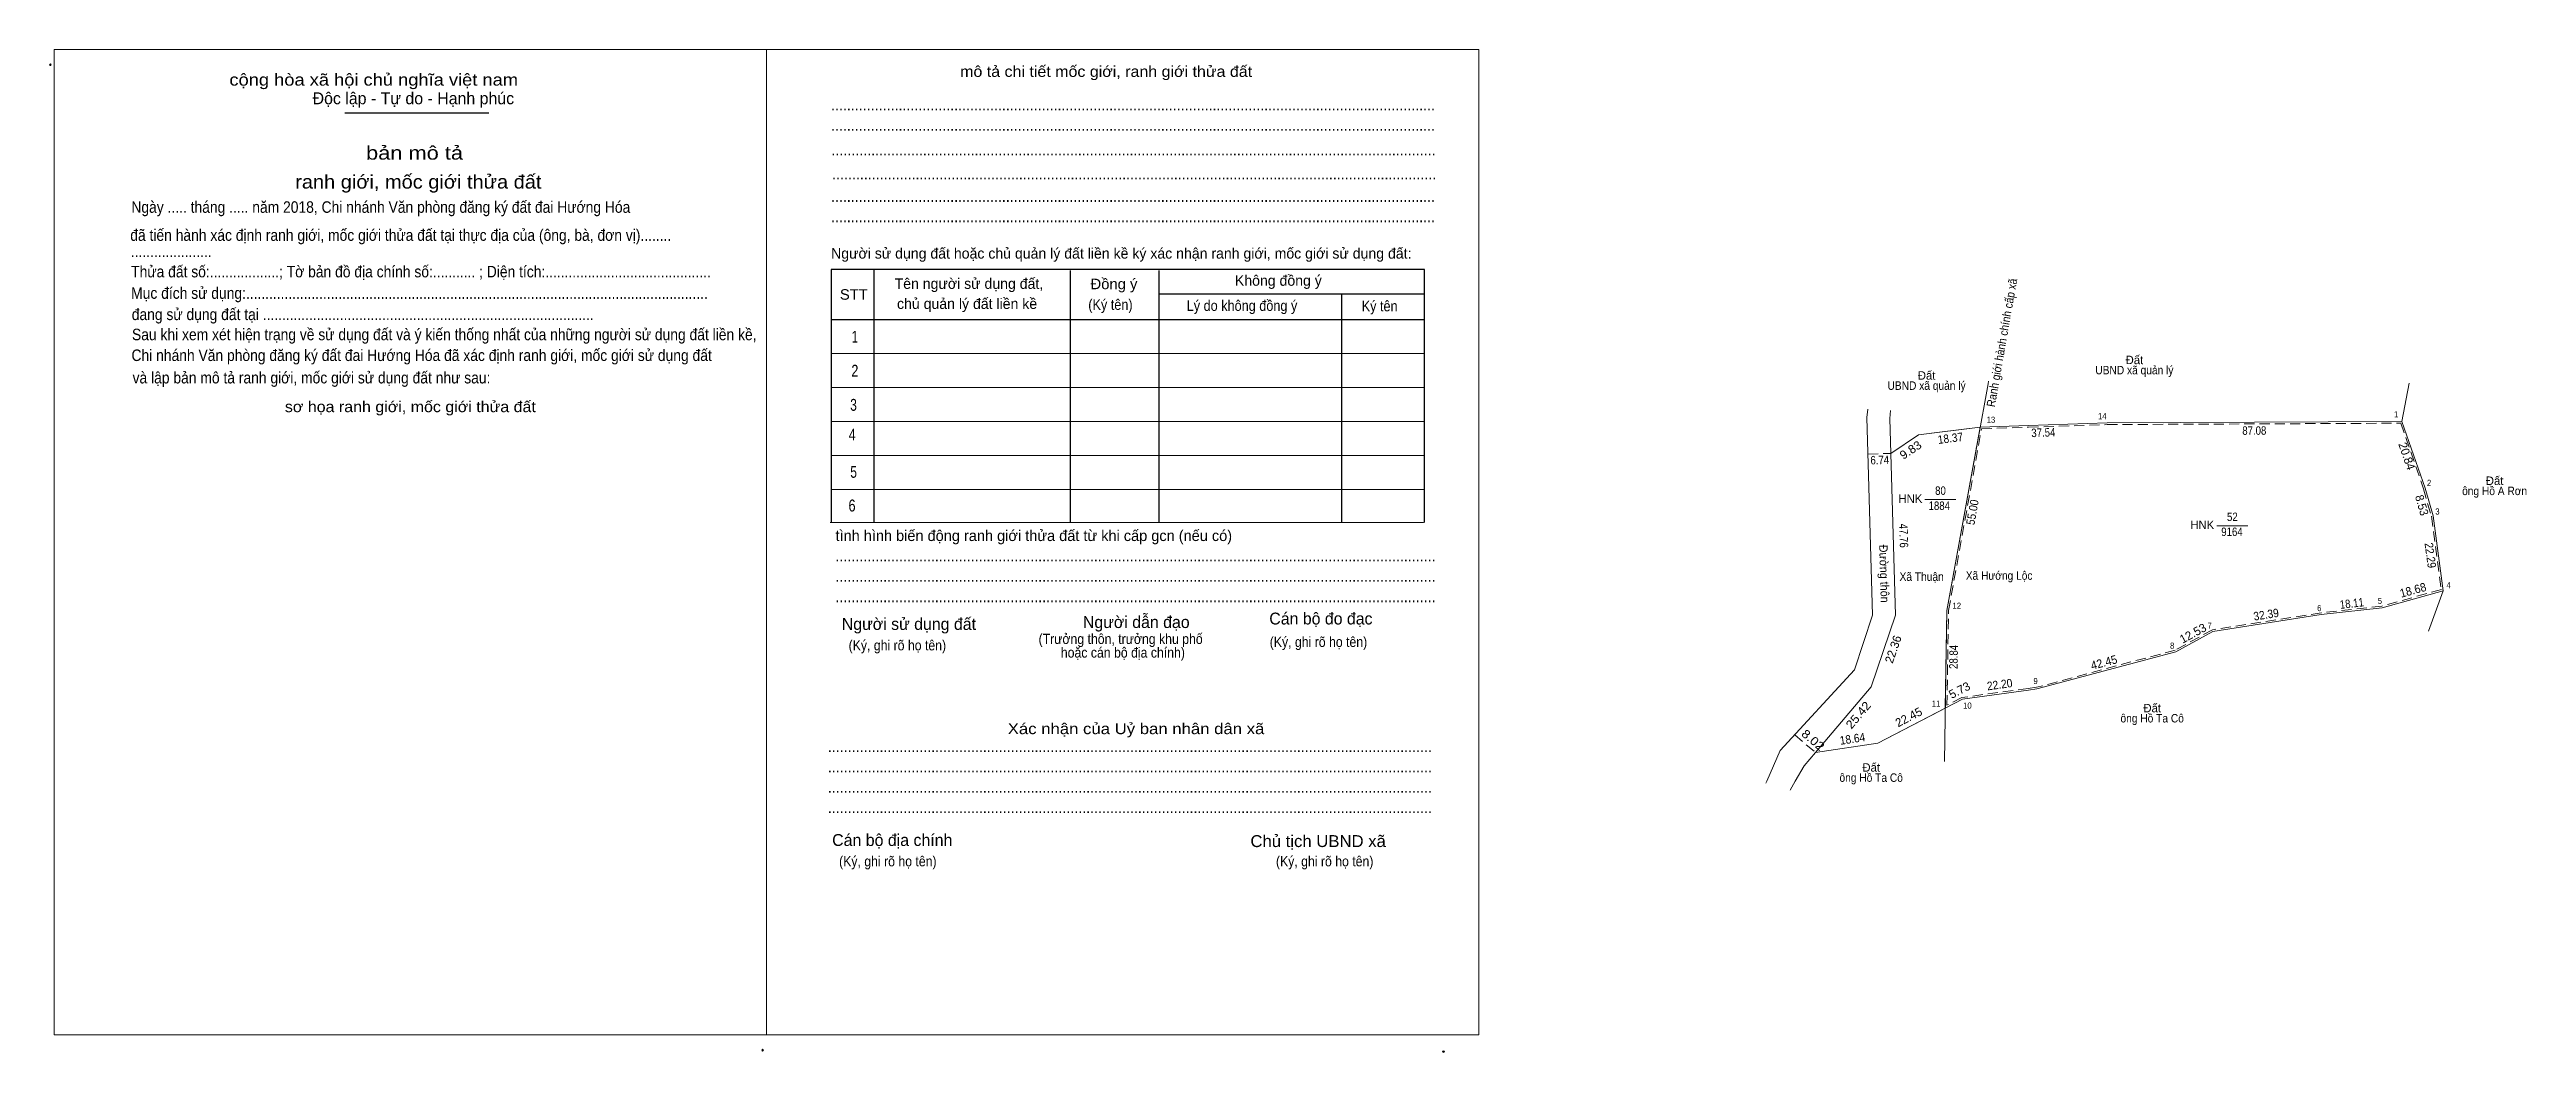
# Model space of a CAD drawing. Header units: metres. Extents: x 544719 to 546519, y 1827251 to 1827671.
# Drawn here: x 545452 to 546184, y 1827340 to 1827636 of the extents above; entities that cross this region are included whole.
import ezdxf
from ezdxf.enums import TextEntityAlignment as Align

# ---------------------------------------------------------------- set-up
doc = ezdxf.new("R2010")
doc.units = ezdxf.units.M
doc.header["$PDMODE"] = 32
doc.header["$PDSIZE"] = 0.5
doc.linetypes.add('DOTTED', pattern=[1.5, 0.3, -1.2])
doc.linetypes.add('MEDIUM_DASHED', pattern=[4.5, 3, -1.5])
for name, color, linetype, lineweight in [('1', 7, 'Continuous', 13), ('10', 7, 'Continuous', 13), ('2', 7, 'Continuous', 13), ('23', 7, 'Continuous', 13), ('46', 7, 'Continuous', 13), ('51', 7, 'Continuous', 13), ('63', 7, 'Continuous', 13)]:
    doc.layers.add(name, color=color, linetype=linetype, lineweight=lineweight)
doc.layers.add('16', color=7, linetype='Continuous')

msp = doc.modelspace()

# ---------------------------------------------------------------- texts
at = {"layer": '1', "width": 0.85}
for s, p in [('80', (546010.505, 1827504.32)), ('1884', (546010.155, 1827499.86)), ('52', (546096.72, 1827496.58)), ('9164', (546096.605, 1827492.16))]:
    msp.add_text(s, height=2.5, dxfattribs=at).set_placement(p, align=Align.CENTER)
at = {"layer": '1'}
for p in [(546001.61, 1827501.96), (546087.83, 1827494.22)]:
    msp.add_text('HNK', height=2.5, dxfattribs=at).set_placement(p, align=Align.CENTER)
at = {"layer": '16', "width": 0.9}
for s, p in [('Ngày ..... tháng ..... năm 2018, Chi nhánh Văn phòng đăng ký đất đai Hướng Hóa', (545476.14, 1827587.6)), (' đã tiến hành xác định ranh giới, mốc giới thửa đất tại thực địa của (ông, bà, đơn vị)........', (545474.68, 1827579.32)), ('Thửa đất số:..................; Tờ bản đồ địa chính số:........... ; Diện tích:...........................................', (545476.08, 1827568.54)), ('.....................', (545475.98, 1827574.52)), ('Mục đích sử dụng:........................................................................................................................', (545476.08, 1827562.2)), ('đang sử dụng đất tại ......................................................................................', (545476.26, 1827555.92)), ('Sau khi xem xét hiện trạng về sử dụng đất và ý kiến thống nhất của những người sử dụng đất liền kề,', (545476.32, 1827549.98)), ('Chi nhánh Văn phòng đăng ký đất đai Hướng Hóa đã xác định ranh giới, mốc giới sử dụng đất', (545476.18, 1827543.84)), (' và lập bản mô tả ranh giới, mốc giới sử dụng đất như sau:', (545475.36, 1827537.22))]:
    msp.add_text(s, height=3.4, dxfattribs=at).set_placement(p)
at = {"layer": '2'}
for s, height, width, p in [('mô tả chi tiết mốc giới, ranh giới thửa đất', 3.21, 1.1, (545764.06, 1827627.74)), ('bản mô tả', 4.014, 1.2, (545559.78, 1827603.3)), ('ranh giới, mốc giới thửa đất', 4.014, 1.1, (545560.9, 1827594.76)), ('1', 3.512, 0.7, (545689.83, 1827549.24)), ('2', 3.512, 0.8, (545689.85, 1827539.22)), ('sơ họa ranh giới, mốc giới thửa đất', 3.21, 1.1, (545558.55, 1827528.74)), ('3', 3.512, 0.75, (545689.45, 1827529.14)), ('4', 3.512, 0.8, (545689.06, 1827520.38)), ('5', 3.512, 0.75, (545689.47, 1827509.36)), ('6', 3.512, 0.8, (545689.01, 1827499.42)), ('(Trưởng thôn, trưởng khu phố', 3.01, 0.9, (545768.34, 1827460.28)), ('hoặc cán bộ địa chính)', 3.01, 0.9, (545769.01, 1827456.26)), ('Xác nhận của Uỷ ban nhân dân xã', 3.212, 1.15, (545772.9, 1827433.66))]:
    msp.add_text(s, height=height, dxfattribs=dict(at, width=width)).set_placement(p, align=Align.CENTER)
for s, height, width, p in [('cộng hòa xã hội chủ nghĩa việt nam', 3.511, 1.15, (545505.1, 1827625.16)), ('........................................................................................................................................................', 3.511, 0.9, (545682.78, 1827617.84)), ('........................................................................................................................................................', 3.511, 0.9, (545682.78, 1827611.82)), ('........................................................................................................................................................', 3.511, 0.9, (545682.92, 1827604.56)), ('........................................................................................................................................................', 3.511, 0.9, (545683.1, 1827597.46)), ('........................................................................................................................................................', 3.511, 0.9, (545682.78, 1827590.82)), ('........................................................................................................................................................', 3.511, 0.9, (545682.78, 1827590.82)), ('........................................................................................................................................................', 3.511, 0.9, (545682.78, 1827584.8)), ('STT', 3.11, 1.05, (545685.42, 1827561.94)), ('Đồng ý', 3.11, 1.05, (545759.46, 1827565.04)), ('(Ký tên)', 3.11, 0.9, (545758.78, 1827558.94)), ('Lý do không đồng ý', 3.11, 0.9, (545787.86, 1827558.64)), ('Ký tên', 3.11, 0.9, (545839.54, 1827558.52)), ('.......................................................................................................................................................', 3.511, 0.9, (545684.12, 1827484.66)), ('.......................................................................................................................................................', 3.511, 0.9, (545684.12, 1827478.64)), ('.......................................................................................................................................................', 3.511, 0.9, (545684.12, 1827472.62)), ('(Ký, ghi rõ họ tên)', 3.01, 0.9, (545688, 1827458.4)), ('(Ký, ghi rõ họ tên)', 3.01, 0.9, (545812.38, 1827459.4)), ('........................................................................................................................................................', 3.511, 0.9, (545681.86, 1827428.38)), ('........................................................................................................................................................', 3.511, 0.9, (545681.86, 1827422.36)), ('........................................................................................................................................................', 3.511, 0.9, (545681.86, 1827416.36)), ('........................................................................................................................................................', 3.511, 0.9, (545681.86, 1827410.34)), ('Chủ tịch UBND xã', 3.512, 1.05, (545806.68, 1827400.32)), ('(Ký, ghi rõ họ tên)', 3.01, 0.9, (545685.18, 1827394.62)), ('(Ký, ghi rõ họ tên)', 3.01, 0.9, (545814.22, 1827394.62))]:
    msp.add_text(s, height=height, dxfattribs=dict(at, width=width)).set_placement(p)
for s, height, p in [('Độc lập - Tự do - Hạnh phúc', 3.511, (545529.68, 1827619.66)), ('Người sử dụng đất hoặc chủ quản lý đất liền kề ký xác nhận ranh giới, mốc giới sử dụng đất:', 3.11, (545682.82, 1827574.08)), ('Tên người sử dụng đất,', 3.11, (545701.58, 1827565.14)), ('Không đồng ý', 3.11, (545802.1, 1827566.06)), ('chủ quản lý đất liền kề', 3.11, (545702.3, 1827559.22)), ('tình hình biến động ranh giới thửa đất từ khi cấp gcn (nếu có)', 3.21, (545684.12, 1827490.68)), ('Người dẫn đạo', 3.51, (545757.2, 1827465)), ('Cán bộ đo đạc', 3.504, (545812.26, 1827466.04)), ('Người sử dụng đất', 3.512, (545685.98, 1827464.44)), ('Cán bộ địa chính', 3.512, (545683.14, 1827400.64))]:
    msp.add_text(s, height=height, dxfattribs=at).set_placement(p)
at = {"layer": '63'}
for s, rotation, width, p in [('Ranh giới hành chính cấp xã', 80.036, 0.9, (546029.868, 1827549.044)), ('9.83', 33.674, 1.05, (546002.372, 1827516.537)), ('18.37', 7.226, 0.9, (546013.608, 1827519.811)), ('37.54', 1.923, 0.85, (546040.928, 1827521.473)), ('87.08', 0.27, 0.85, (546103.209, 1827522.057)), ('6.74', 1.7, 0.85, (545992.613, 1827513.365)), ('55.00', 79.704, 0.9, (546021.17, 1827498.967)), ('8.53', 285.992, 0.95, (546151.497, 1827500.909)), ('47.76', 271.728, 0.85, (545998.4, 1827492.218)), ('Đường thôn', 271.679, 0.95, (545992.638, 1827481.007)), ('22.29', 277.759, 0.9, (546153.98, 1827486.284)), ('18.68', 15.524, 0.95, (546150.42, 1827474.993)), ('32.39', 8.881, 0.9, (546106.887, 1827467.747)), ('18.11', 6.34, 0.85, (546132.137, 1827471.031)), ('28.84', 89.066, 0.85, (546015.61, 1827456.445)), ('42.45', 15.018, 0.95, (546059.116, 1827453.636)), ('22.20', 7.765, 0.9, (546028.166, 1827447.084)), ('25.42', 49.738, 1.1, (545987.185, 1827438.492)), ('8.02', 319.755, 1.15, (545972.042, 1827430.981)), ('18.64', 8.421, 0.9, (545984.692, 1827431.058))]:
    msp.add_text(s, height=2.5, rotation=rotation, dxfattribs=dict(at, width=width)).set_placement(p, align=Align.CENTER)
at = {"layer": '63', "width": 0.9}
for s, p in [('UBND xã quản lý', (546067.78, 1827539.91)), ('UBND xã quản lý', (546006.4, 1827535.33)), ('ông Hồ A Rơn', (546174.185, 1827504.24)), ('Xã Thuận', (546004.945, 1827478.92)), ('Xã Hướng Lộc', (546027.83, 1827479.24)), ('ông Hồ Ta Cô', (546073.04, 1827437.11)), ('ông Hồ Ta Cô', (545990.04, 1827419.58))]:
    msp.add_text(s, height=2.5, dxfattribs=at).set_placement(p, align=Align.CENTER)
at = {"layer": '63'}
for p in [(546067.785, 1827542.91), (546006.405, 1827538.33), (546174.185, 1827507.24), (546073.045, 1827440.11), (545990.045, 1827422.58)]:
    msp.add_text('Đất', height=2.5, dxfattribs=at).set_placement(p, align=Align.CENTER)
for s, width, p in [(' 13', 0.95, (546026.68, 1827525.59)), (' 14', 0.95, (546059.57, 1827526.66)), (' 1', 0.9, (546145.73, 1827527.2)), (' 2', 0.9, (546155.45, 1827506.96)), (' 3', 0.95, (546157.93, 1827498.51)), (' 4', 0.95, (546161.23, 1827476.76)), (' 12', 0.95, (546016.59, 1827470.68)), (' 6', 0.9, (546123, 1827469.97)), (' 5', 0.9, (546140.91, 1827472.1)), (' 7', 0.9, (546090.62, 1827464.8)), (' 8', 0.95, (546079.58, 1827458.89)), (' 9', 0.9, (546039.21, 1827448.44)), (' 11', 0.9, (546010.46, 1827441.79)), (' 10', 0.95, (546019.73, 1827441.2))]:
    msp.add_text(s, height=1.8, dxfattribs=dict(at, width=width)).set_placement(p, align=Align.RIGHT)
for s, rotation, p in [('20.84', 289.104, (546147.079, 1827515.354)), ('22.36', 71.022, (545997.718, 1827458.313)), ('12.53', 28.61, (546085.676, 1827462.343)), ('5.73', 27.46, (546016.694, 1827445.526)), ('22.45', 27.478, (546001.698, 1827437.575))]:
    msp.add_text(s, height=2.5, rotation=rotation, dxfattribs=at).set_placement(p, align=Align.CENTER)

# ---------------------------------------------------------------- linework, layer by layer
at = {"layer": '1'}
msp.add_lwpolyline([(546022.22, 1827524.31), (546012.39, 1827470.2), (546011.92, 1827441.36), (545992, 1827431), (545973.56, 1827428.27), (545989.99, 1827447.67), (545997.26, 1827468.81), (545995.82, 1827516.55), (546004, 1827522)], close=True, dxfattribs=at)
for points in [[(546036.47, 1827446.66), (546017, 1827444), (546011.92, 1827441.36), (546012.39, 1827470.2), (546022.22, 1827524.31), (546036.47, 1827524.79)], [(546036.47, 1827524.79), (546059.74, 1827525.57), (546146.82, 1827525.98), (546153.64, 1827506.29), (546155.99, 1827498.09), (546159, 1827476), (546141, 1827471), (546123, 1827469), (546091, 1827464), (546080, 1827458), (546039, 1827447), (546036.47, 1827446.66)], [(545992, 1827431), (546010.24, 1827440.49), (546011.92, 1827441.36)]]:
    msp.add_lwpolyline(points, dxfattribs=at)
at = {"layer": '1', "linetype": 'MEDIUM_DASHED'}
for points in [[(546036.4, 1827447.16), (546016.85, 1827444.48), (546012.43, 1827442.19), (546012.89, 1827470.15), (546022.64, 1827523.82), (546036.49, 1827524.29)], [(546036.49, 1827524.29), (546059.75, 1827525.07), (546146.46, 1827525.48), (546153.16, 1827506.14), (546155.5, 1827497.99), (546158.45, 1827476.36), (546140.9, 1827471.49), (546122.93, 1827469.5), (546090.84, 1827464.48), (546079.81, 1827458.47), (546038.9, 1827447.49), (546036.4, 1827447.16)]]:
    msp.add_lwpolyline(points, dxfattribs=at)
at = {"layer": '10'}
for p, q in [((546148.99, 1827537.34), (546146.82, 1827525.98)), ((546154.63, 1827464.03), (546159, 1827476))]:
    msp.add_line(p, q, dxfattribs=at)
for points in [[(545995.82, 1827516.55), (545995.51, 1827526.82), (545995.71, 1827529.19)], [(546146.82, 1827525.98), (546059.74, 1827525.57), (546036.47, 1827524.79), (546022.22, 1827524.31)], [(546155.99, 1827498.09), (546153.64, 1827506.29), (546146.82, 1827525.98)], [(545973.56, 1827428.27), (545989.99, 1827447.67), (545997.26, 1827468.81), (545995.82, 1827516.55)]]:
    msp.add_lwpolyline(points, dxfattribs=at)
at = {"layer": '10', "linetype": 'DOTTED'}
msp.add_lwpolyline([(546022.22, 1827524.31), (546012.39, 1827470.2), (546011.92, 1827441.36)], dxfattribs=at)
at = {"layer": '2', "lineweight": 25}
for p, q in [((545539.22, 1827617.17), (545581.77, 1827617.17)), ((545695.44, 1827570.91), (545695.44, 1827496.19)), ((545753.48, 1827570.61), (545753.48, 1827496.19)), ((545779.67, 1827570.61), (545779.67, 1827496.19)), ((545779.67, 1827563.69), (545858.13, 1827563.69)), ((545833.55, 1827563.69), (545833.55, 1827496.19)), ((545682.84, 1827556.06), (545858.13, 1827556.06))]:
    msp.add_line(p, q, dxfattribs=at)
at = {"layer": '2'}
for p, q in [((545682.84, 1827546.03), (545858.13, 1827546.03)), ((545682.84, 1827535.99), (545858.13, 1827535.99)), ((545682.84, 1827525.96), (545858.13, 1827525.96)), ((545682.84, 1827515.93), (545858.13, 1827515.93)), ((545682.84, 1827505.89), (545858.13, 1827505.89)), ((545682.54, 1827496.19), (545857.83, 1827496.19))]:
    msp.add_line(p, q, dxfattribs=at)
for points in [[(545453.35, 1827635.81), (545663.73, 1827635.81), (545663.73, 1827344.83), (545453.35, 1827344.83)], [(545663.73, 1827635.8), (545874.11, 1827635.8), (545874.11, 1827344.83), (545663.73, 1827344.83)], [(545663.73, 1827635.8), (545874.1, 1827635.8), (545874.1, 1827344.83), (545663.73, 1827344.83)]]:
    msp.add_lwpolyline(points, close=True, dxfattribs=at)
at = {"layer": '2', "lineweight": 25}
msp.add_lwpolyline([(545858.13, 1827496.19), (545858.13, 1827570.91), (545682.84, 1827570.91), (545682.84, 1827496.19)], dxfattribs=at)
at = {"layer": '2'}
for p in [(545452.22, 1827631.32), (545662.6, 1827340.34), (545863.71, 1827339.92)]:
    msp.add_point(p, dxfattribs=at)
at = {"layer": '23'}
for p, q in [((545959.19, 1827419.79), (545958.93, 1827419.19)), ((545966.09, 1827417.14), (545967.62, 1827419.79))]:
    msp.add_line(p, q, dxfattribs=at)
for points in [[(545989.03, 1827529.62), (545988.76, 1827527.15), (545990.47, 1827468.82)], [(545990.47, 1827468.82), (545985.14, 1827452.62), (545963.16, 1827428.81), (545959.19, 1827419.79)], [(545967.62, 1827419.79), (545970.23, 1827424.32), (545973.56, 1827428.27)]]:
    msp.add_lwpolyline(points, dxfattribs=at)
at = {"layer": '46'}
msp.add_line((546024.69, 1827537.86), (546024.56, 1827537.12), dxfattribs=at)
msp.add_lwpolyline([(546024.56, 1827537.12), (546012.39, 1827470.2), (546011.66, 1827425.63)], dxfattribs=at)
at = {"layer": '51'}
for p, q in [((545995.82, 1827516.55), (546004, 1827522)), ((546017, 1827444), (546011.92, 1827441.36)), ((545992, 1827431), (545973.56, 1827428.27))]:
    msp.add_line(p, q, dxfattribs=at)
for points in [[(546004, 1827522), (546010.24, 1827522.79), (546022.22, 1827524.31)], [(546155.99, 1827498.09), (546159, 1827476), (546141, 1827471), (546123, 1827469), (546091, 1827464), (546080, 1827458), (546039, 1827447)], [(546039, 1827447), (546036.47, 1827446.66), (546017, 1827444)]]:
    msp.add_lwpolyline(points, dxfattribs=at)
at = {"layer": '63', "linetype": 'MEDIUM_DASHED'}
for p, q in [((545989.08, 1827516.35), (545995.82, 1827516.55)), ((545967.44, 1827433.45), (545973.56, 1827428.27))]:
    msp.add_line(p, q, dxfattribs=at)
at = {"layer": '63'}
for p, q in [((546005.92, 1827502.96), (546015.05, 1827502.96)), ((546092.14, 1827495.22), (546101.27, 1827495.22))]:
    msp.add_line(p, q, dxfattribs=at)

msp.set_redraw_order([(e.dxf.handle, doc.entitydb.next_handle()) for e in msp.query("TEXT MTEXT ATTDEF DIMENSION ARC_DIMENSION")])  # texts and dimensions are drawn at this point

doc.saveas('drawing.dxf')
